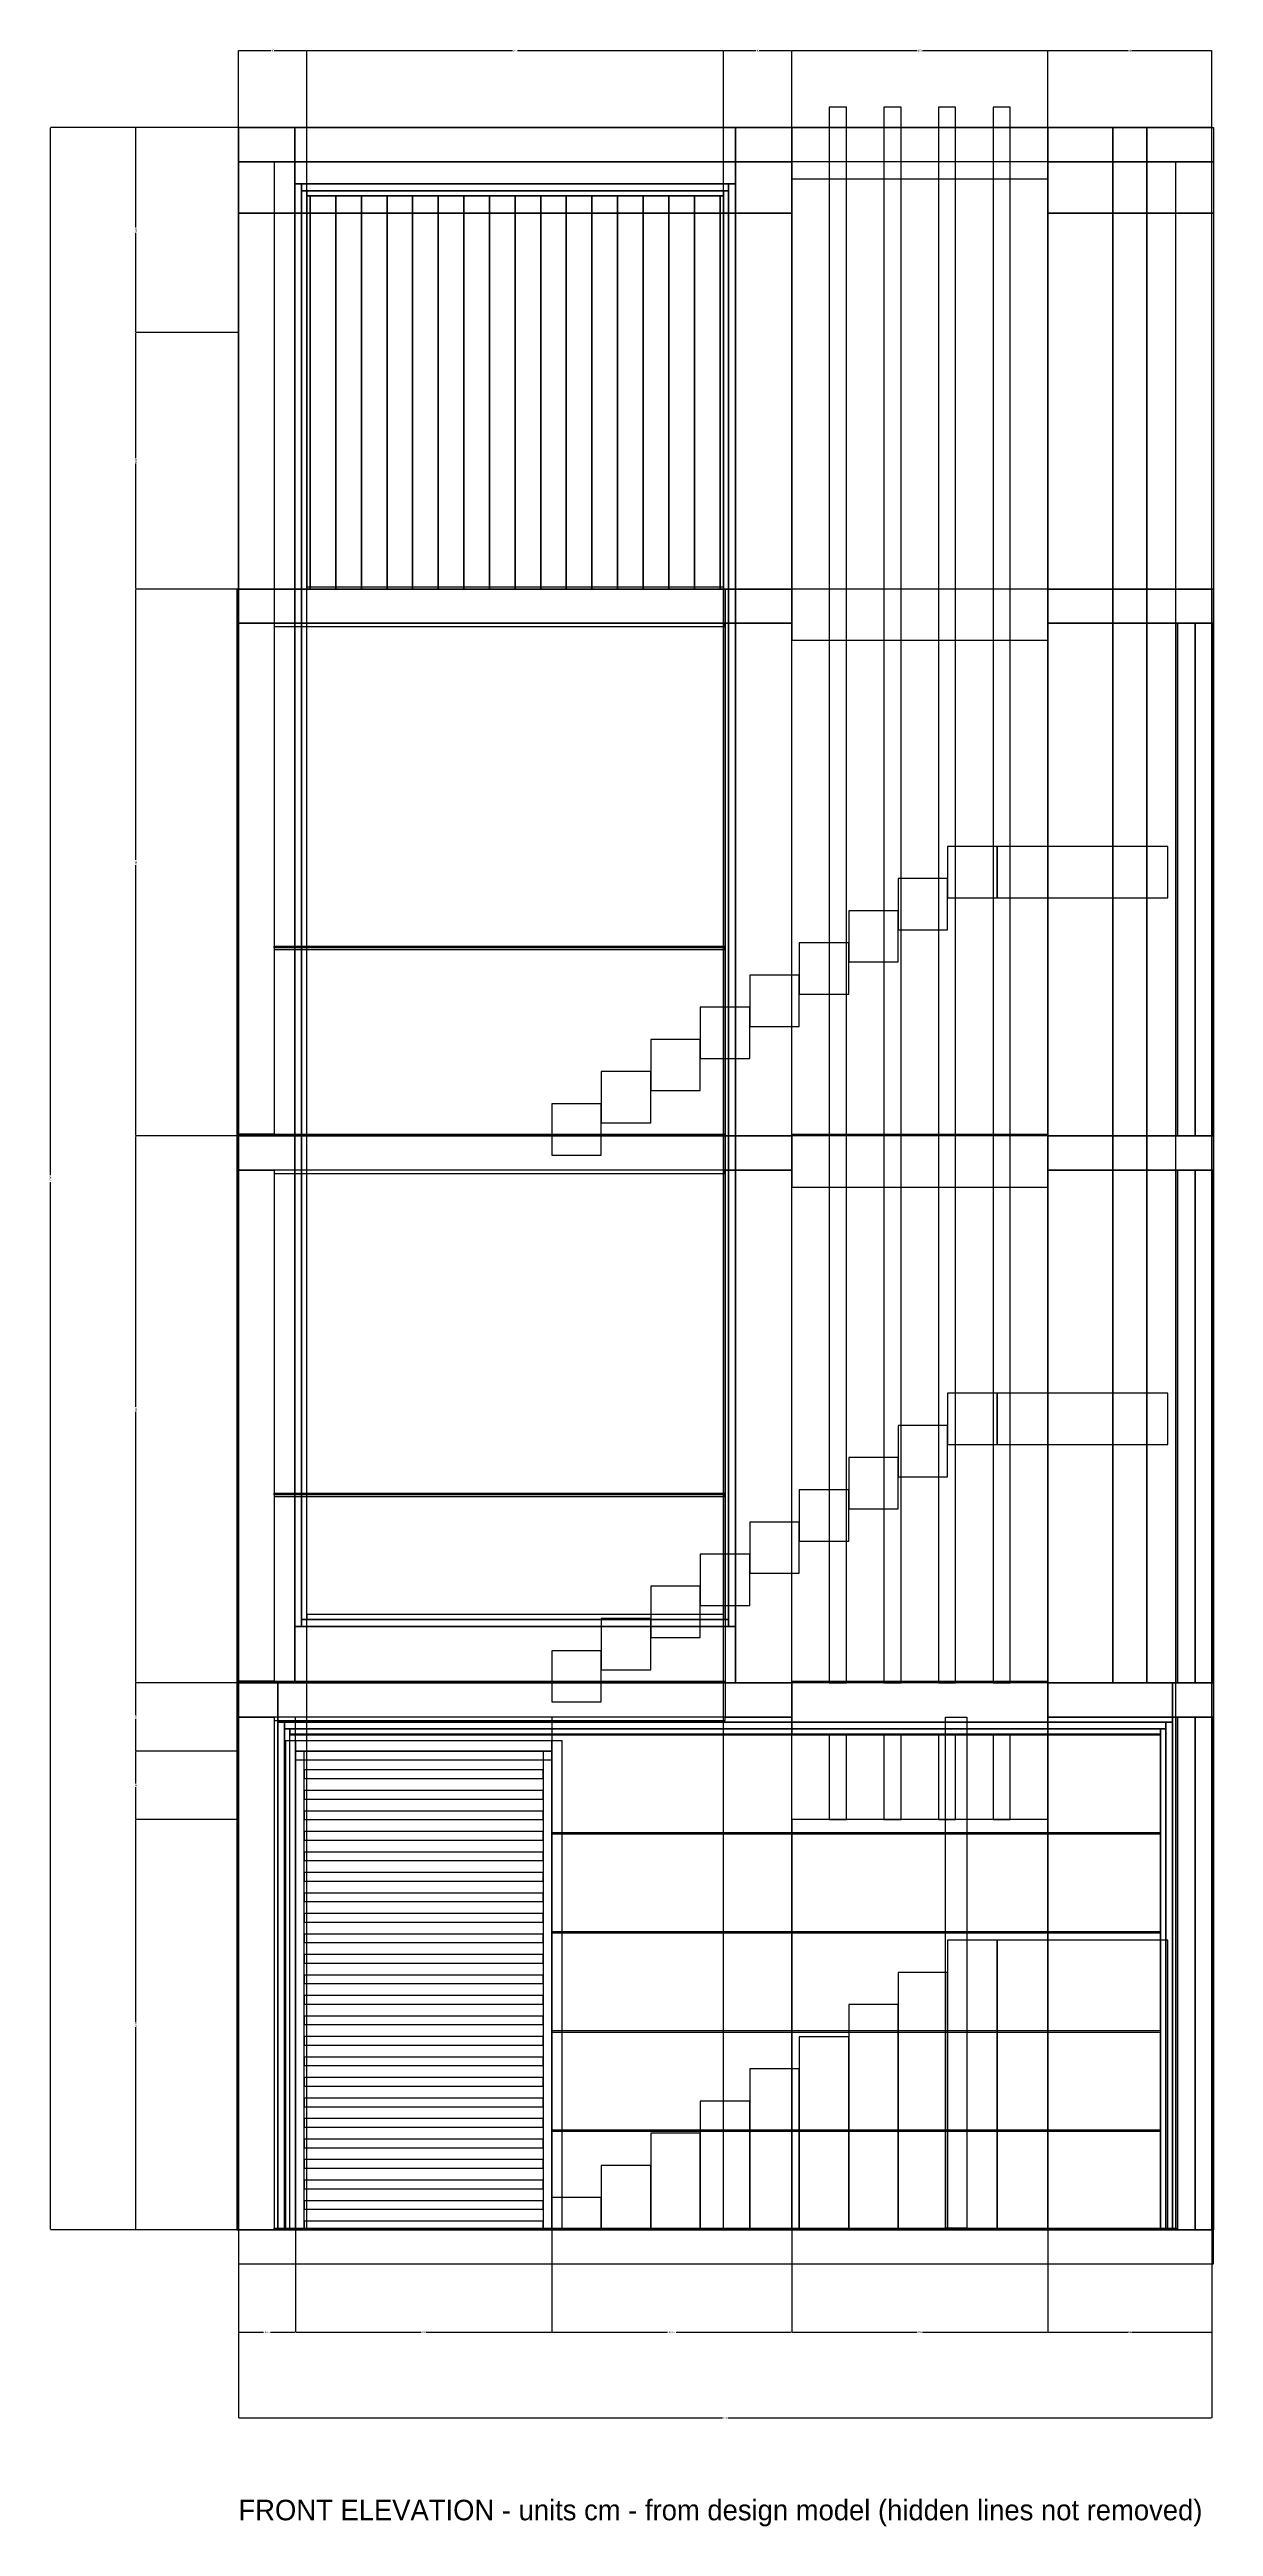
# Model space of a CAD drawing. Header units: centimetres. Extents: x -111 to 571, y -174 to 1276.
import ezdxf

# ---------------------------------------------------------------- set-up
doc = ezdxf.new("R2010")
doc.units = ezdxf.units.CM
for name, color, linetype in [('F-BRONZE', 30, 'Continuous'), ('F-DIM', 1, 'Continuous'), ('F-DOOR', 34, 'Continuous'), ('F-GATE', 7, 'Continuous'), ('F-LED', 2, 'Continuous'), ('F-STONE', 8, 'Continuous'), ('F-TEXT', 7, 'Continuous'), ('F-WALL', 8, 'Continuous'), ('F-WOOD', 42, 'Continuous')]:
    doc.layers.add(name, color=color, linetype=linetype)
doc.styles.add('OpenSansCondensed-Light', font='OpenSansCondensed-Light.ttf')
doc.dimstyles.get("Standard").update_dxf_attribs({"dimtxt": 2.5, "dimasz": 2.5, "dimexe": 1.25, "dimexo": 0.625, "dimtad": 1, "dimcen": 2.5, "dimazin": 3, "dimtfac": 1, "dimtmove": 0, "dimatfit": 3})

# ---------------------------------------------------------------- blocks, each defined once
blk = doc.blocks.new('_CLOSEDFILLED')
at = {"color": 0, "linetype": 'BYBLOCK'}
blk.add_solid([(-1, 0.2), (0, 0), (-1, -0.2)], dxfattribs=at)
blk = doc.blocks.new('*D1')
for p, q in [((0, 0), (0, -60)), ((33.5, 0), (33.5, -60)), ((0.25, -60), (14.75, -60)), ((18.75, -60), (33.25, -60))]:
    blk.add_line(p, q)
at = {"layer": 'Defpoints'}
for p in [(0, 0), (33.5, 0), (0, -60)]:
    blk.add_point(p, dxfattribs=at)
at = {"layer": 'F-DIM', "xscale": 0.25, "yscale": 0.25, "rotation": 180}
blk.add_blockref('_CLOSEDFILLED', (0, -60), dxfattribs=at)
at = {"layer": 'F-DIM', "xscale": 0.25, "yscale": 0.25}
blk.add_blockref('_CLOSEDFILLED', (33.5, -60), dxfattribs=at)
at = {"layer": 'F-DIM', "insert": (16.75, -60), "char_height": 1, "attachment_point": 5, "style": 'OpenSansCondensed-Light'}
blk.add_mtext('33,5', dxfattribs=at)
blk = doc.blocks.new('*D2')
for p, q in [((33.5, 0), (33.5, -60)), ((183.5, 0), (183.5, -60)), ((33.75, -60), (107, -60)), ((110, -60), (183.25, -60))]:
    blk.add_line(p, q)
at = {"layer": 'Defpoints'}
for p in [(33.5, 0), (183.5, 0), (33.5, -60)]:
    blk.add_point(p, dxfattribs=at)
at = {"layer": 'F-DIM', "xscale": 0.25, "yscale": 0.25, "rotation": 180}
blk.add_blockref('_CLOSEDFILLED', (33.5, -60), dxfattribs=at)
at = {"layer": 'F-DIM', "xscale": 0.25, "yscale": 0.25}
blk.add_blockref('_CLOSEDFILLED', (183.5, -60), dxfattribs=at)
at = {"layer": 'F-DIM', "insert": (108.5, -60), "char_height": 1, "attachment_point": 5, "style": 'OpenSansCondensed-Light'}
blk.add_mtext('150', dxfattribs=at)
blk = doc.blocks.new('*D3')
for p, q in [((183.5, 0), (183.5, -60)), ((324, 0), (324, -60)), ((183.75, -60), (251.25, -60)), ((256.25, -60), (323.75, -60))]:
    blk.add_line(p, q)
at = {"layer": 'Defpoints'}
for p in [(183.5, 0), (324, 0), (183.5, -60)]:
    blk.add_point(p, dxfattribs=at)
at = {"layer": 'F-DIM', "xscale": 0.25, "yscale": 0.25, "rotation": 180}
blk.add_blockref('_CLOSEDFILLED', (183.5, -60), dxfattribs=at)
at = {"layer": 'F-DIM', "xscale": 0.25, "yscale": 0.25}
blk.add_blockref('_CLOSEDFILLED', (324, -60), dxfattribs=at)
at = {"layer": 'F-DIM', "insert": (253.75, -60), "char_height": 1, "attachment_point": 5, "style": 'OpenSansCondensed-Light'}
blk.add_mtext('140,5', dxfattribs=at)
blk = doc.blocks.new('*D4')
for p, q in [((324, 0), (324, -60)), ((474, 0), (474, -60)), ((324.25, -60), (397.5, -60)), ((400.5, -60), (473.75, -60))]:
    blk.add_line(p, q)
at = {"layer": 'Defpoints'}
for p in [(324, 0), (474, 0), (324, -60)]:
    blk.add_point(p, dxfattribs=at)
at = {"layer": 'F-DIM', "xscale": 0.25, "yscale": 0.25, "rotation": 180}
blk.add_blockref('_CLOSEDFILLED', (324, -60), dxfattribs=at)
at = {"layer": 'F-DIM', "xscale": 0.25, "yscale": 0.25}
blk.add_blockref('_CLOSEDFILLED', (474, -60), dxfattribs=at)
at = {"layer": 'F-DIM', "insert": (399, -60), "char_height": 1, "attachment_point": 5, "style": 'OpenSansCondensed-Light'}
blk.add_mtext('150', dxfattribs=at)
blk = doc.blocks.new('*D5')
for p, q in [((474, 0), (474, -60)), ((570, 0), (570, -60)), ((474.25, -60), (521, -60)), ((523, -60), (569.75, -60))]:
    blk.add_line(p, q)
at = {"layer": 'Defpoints'}
for p in [(474, 0), (570, 0), (474, -60)]:
    blk.add_point(p, dxfattribs=at)
at = {"layer": 'F-DIM', "xscale": 0.25, "yscale": 0.25, "rotation": 180}
blk.add_blockref('_CLOSEDFILLED', (474, -60), dxfattribs=at)
at = {"layer": 'F-DIM', "xscale": 0.25, "yscale": 0.25}
blk.add_blockref('_CLOSEDFILLED', (570, -60), dxfattribs=at)
at = {"layer": 'F-DIM', "insert": (522, -60), "char_height": 1, "attachment_point": 5, "style": 'OpenSansCondensed-Light'}
blk.add_mtext('96', dxfattribs=at)
blk = doc.blocks.new('*D6')
for p, q in [((0, 0), (0, -110)), ((570, 0), (570, -110)), ((0.25, -110), (283.5, -110)), ((286.5, -110), (569.75, -110))]:
    blk.add_line(p, q)
at = {"layer": 'Defpoints'}
for p in [(0, 0), (570, 0), (0, -110)]:
    blk.add_point(p, dxfattribs=at)
at = {"layer": 'F-DIM', "xscale": 0.25, "yscale": 0.25, "rotation": 180}
blk.add_blockref('_CLOSEDFILLED', (0, -110), dxfattribs=at)
at = {"layer": 'F-DIM', "xscale": 0.25, "yscale": 0.25}
blk.add_blockref('_CLOSEDFILLED', (570, -110), dxfattribs=at)
at = {"layer": 'F-DIM', "insert": (285, -110), "char_height": 1, "attachment_point": 5, "style": 'OpenSansCondensed-Light'}
blk.add_mtext('570', dxfattribs=at)
blk = doc.blocks.new('*D7')
for p, q in [((0, 0), (0, 1275)), ((0.25, 1275), (19, 1275)), ((21, 1275), (39.75, 1275)), ((40, 0), (40, 1275))]:
    blk.add_line(p, q)
at = {"layer": 'Defpoints'}
for p in [(0, 1275), (0, 0), (40, 0)]:
    blk.add_point(p, dxfattribs=at)
at = {"layer": 'F-DIM', "xscale": 0.25, "yscale": 0.25, "rotation": 180}
blk.add_blockref('_CLOSEDFILLED', (0, 1275), dxfattribs=at)
at = {"layer": 'F-DIM', "xscale": 0.25, "yscale": 0.25}
blk.add_blockref('_CLOSEDFILLED', (40, 1275), dxfattribs=at)
at = {"layer": 'F-DIM', "insert": (20, 1275), "char_height": 1, "attachment_point": 5, "style": 'OpenSansCondensed-Light'}
blk.add_mtext('40', dxfattribs=at)
blk = doc.blocks.new('*D8')
for p, q in [((40, 0), (40, 1275)), ((40.25, 1275), (160.5, 1275)), ((163.5, 1275), (283.75, 1275)), ((284, 0), (284, 1275))]:
    blk.add_line(p, q)
at = {"layer": 'Defpoints'}
for p in [(40, 1275), (40, 0), (284, 0)]:
    blk.add_point(p, dxfattribs=at)
at = {"layer": 'F-DIM', "xscale": 0.25, "yscale": 0.25, "rotation": 180}
blk.add_blockref('_CLOSEDFILLED', (40, 1275), dxfattribs=at)
at = {"layer": 'F-DIM', "xscale": 0.25, "yscale": 0.25}
blk.add_blockref('_CLOSEDFILLED', (284, 1275), dxfattribs=at)
at = {"layer": 'F-DIM', "insert": (162, 1275), "char_height": 1, "attachment_point": 5, "style": 'OpenSansCondensed-Light'}
blk.add_mtext('244', dxfattribs=at)
blk = doc.blocks.new('*D9')
for p, q in [((284, 0), (284, 1275)), ((284.25, 1275), (303, 1275)), ((305, 1275), (323.75, 1275)), ((324, 0), (324, 1275))]:
    blk.add_line(p, q)
at = {"layer": 'Defpoints'}
for p in [(284, 1275), (284, 0), (324, 0)]:
    blk.add_point(p, dxfattribs=at)
at = {"layer": 'F-DIM', "xscale": 0.25, "yscale": 0.25, "rotation": 180}
blk.add_blockref('_CLOSEDFILLED', (284, 1275), dxfattribs=at)
at = {"layer": 'F-DIM', "xscale": 0.25, "yscale": 0.25}
blk.add_blockref('_CLOSEDFILLED', (324, 1275), dxfattribs=at)
at = {"layer": 'F-DIM', "insert": (304, 1275), "char_height": 1, "attachment_point": 5, "style": 'OpenSansCondensed-Light'}
blk.add_mtext('40', dxfattribs=at)
blk = doc.blocks.new('*D10')
for p, q in [((324, 0), (324, 1275)), ((324.25, 1275), (397.5, 1275)), ((400.5, 1275), (473.75, 1275)), ((474, 0), (474, 1275))]:
    blk.add_line(p, q)
at = {"layer": 'Defpoints'}
for p in [(324, 1275), (324, 0), (474, 0)]:
    blk.add_point(p, dxfattribs=at)
at = {"layer": 'F-DIM', "xscale": 0.25, "yscale": 0.25, "rotation": 180}
blk.add_blockref('_CLOSEDFILLED', (324, 1275), dxfattribs=at)
at = {"layer": 'F-DIM', "xscale": 0.25, "yscale": 0.25}
blk.add_blockref('_CLOSEDFILLED', (474, 1275), dxfattribs=at)
at = {"layer": 'F-DIM', "insert": (399, 1275), "char_height": 1, "attachment_point": 5, "style": 'OpenSansCondensed-Light'}
blk.add_mtext('150', dxfattribs=at)
blk = doc.blocks.new('*D11')
for p, q in [((474, 0), (474, 1275)), ((474.25, 1275), (521, 1275)), ((523, 1275), (569.75, 1275)), ((570, 0), (570, 1275))]:
    blk.add_line(p, q)
at = {"layer": 'Defpoints'}
for p in [(474, 1275), (474, 0), (570, 0)]:
    blk.add_point(p, dxfattribs=at)
at = {"layer": 'F-DIM', "xscale": 0.25, "yscale": 0.25, "rotation": 180}
blk.add_blockref('_CLOSEDFILLED', (474, 1275), dxfattribs=at)
at = {"layer": 'F-DIM', "xscale": 0.25, "yscale": 0.25}
blk.add_blockref('_CLOSEDFILLED', (570, 1275), dxfattribs=at)
at = {"layer": 'F-DIM', "insert": (522, 1275), "char_height": 1, "attachment_point": 5, "style": 'OpenSansCondensed-Light'}
blk.add_mtext('96', dxfattribs=at)
blk = doc.blocks.new('*D12')
for p, q in [((0, 240), (-60, 240)), ((-60, 121.5), (-60, 239.75)), ((-60, 0.25), (-60, 118.5)), ((0, 0), (-60, 0))]:
    blk.add_line(p, q)
at = {"layer": 'Defpoints'}
for p in [(0, 240), (-60, 0), (0, 0)]:
    blk.add_point(p, dxfattribs=at)
at = {"layer": 'F-DIM', "xscale": 0.25, "yscale": 0.25}
for p, rotation in [((-60, 240), 90), ((-60, 0), 270)]:
    blk.add_blockref('_CLOSEDFILLED', p, dxfattribs=dict(at, rotation=rotation))
at = {"layer": 'F-DIM', "insert": (-60, 120), "char_height": 1, "attachment_point": 5, "rotation": 90, "style": 'OpenSansCondensed-Light'}
blk.add_mtext('240', dxfattribs=at)
blk = doc.blocks.new('*D13')
for p, q in [((0, 280), (-60, 280)), ((-60, 261), (-60, 279.75)), ((-60, 240.25), (-60, 259)), ((0, 240), (-60, 240))]:
    blk.add_line(p, q)
at = {"layer": 'Defpoints'}
for p in [(0, 280), (-60, 240), (0, 240)]:
    blk.add_point(p, dxfattribs=at)
at = {"layer": 'F-DIM', "xscale": 0.25, "yscale": 0.25}
for p, rotation in [((-60, 280), 90), ((-60, 240), 270)]:
    blk.add_blockref('_CLOSEDFILLED', p, dxfattribs=dict(at, rotation=rotation))
at = {"layer": 'F-DIM', "insert": (-60, 260), "char_height": 1, "attachment_point": 5, "rotation": 90, "style": 'OpenSansCondensed-Light'}
blk.add_mtext('40', dxfattribs=at)
blk = doc.blocks.new('*D14')
for p, q in [((0, 320), (-60, 320)), ((-60, 301), (-60, 319.75)), ((-60, 280.25), (-60, 299)), ((0, 280), (-60, 280))]:
    blk.add_line(p, q)
at = {"layer": 'Defpoints'}
for p in [(0, 320), (-60, 280), (0, 280)]:
    blk.add_point(p, dxfattribs=at)
at = {"layer": 'F-DIM', "xscale": 0.25, "yscale": 0.25}
for p, rotation in [((-60, 320), 90), ((-60, 280), 270)]:
    blk.add_blockref('_CLOSEDFILLED', p, dxfattribs=dict(at, rotation=rotation))
at = {"layer": 'F-DIM', "insert": (-60, 300), "char_height": 1, "attachment_point": 5, "rotation": 90, "style": 'OpenSansCondensed-Light'}
blk.add_mtext('40', dxfattribs=at)
blk = doc.blocks.new('*D15')
for p, q in [((0, 640), (-60, 640)), ((-60, 481.5), (-60, 639.75)), ((-60, 320.25), (-60, 478.5)), ((0, 320), (-60, 320))]:
    blk.add_line(p, q)
at = {"layer": 'Defpoints'}
for p in [(0, 640), (-60, 320), (0, 320)]:
    blk.add_point(p, dxfattribs=at)
at = {"layer": 'F-DIM', "xscale": 0.25, "yscale": 0.25}
for p, rotation in [((-60, 640), 90), ((-60, 320), 270)]:
    blk.add_blockref('_CLOSEDFILLED', p, dxfattribs=dict(at, rotation=rotation))
at = {"layer": 'F-DIM', "insert": (-60, 480), "char_height": 1, "attachment_point": 5, "rotation": 90, "style": 'OpenSansCondensed-Light'}
blk.add_mtext('320', dxfattribs=at)
blk = doc.blocks.new('*D16')
for p, q in [((0, 960), (-60, 960)), ((-60, 801.5), (-60, 959.75)), ((-60, 640.25), (-60, 798.5)), ((0, 640), (-60, 640))]:
    blk.add_line(p, q)
at = {"layer": 'Defpoints'}
for p in [(0, 960), (-60, 640), (0, 640)]:
    blk.add_point(p, dxfattribs=at)
at = {"layer": 'F-DIM', "xscale": 0.25, "yscale": 0.25}
for p, rotation in [((-60, 960), 90), ((-60, 640), 270)]:
    blk.add_blockref('_CLOSEDFILLED', p, dxfattribs=dict(at, rotation=rotation))
at = {"layer": 'F-DIM', "insert": (-60, 800), "char_height": 1, "attachment_point": 5, "rotation": 90, "style": 'OpenSansCondensed-Light'}
blk.add_mtext('320', dxfattribs=at)
blk = doc.blocks.new('*D17')
for p, q in [((0, 1110), (-60, 1110)), ((-60, 1036.5), (-60, 1109.75)), ((-60, 960.25), (-60, 1033.5)), ((0, 960), (-60, 960))]:
    blk.add_line(p, q)
at = {"layer": 'Defpoints'}
for p in [(0, 1110), (-60, 960), (0, 960)]:
    blk.add_point(p, dxfattribs=at)
at = {"layer": 'F-DIM', "xscale": 0.25, "yscale": 0.25}
for p, rotation in [((-60, 1110), 90), ((-60, 960), 270)]:
    blk.add_blockref('_CLOSEDFILLED', p, dxfattribs=dict(at, rotation=rotation))
at = {"layer": 'F-DIM', "insert": (-60, 1035), "char_height": 1, "attachment_point": 5, "rotation": 90, "style": 'OpenSansCondensed-Light'}
blk.add_mtext('150', dxfattribs=at)
blk = doc.blocks.new('*D18')
for p, q in [((0, 1230), (-60, 1230)), ((-60, 1171.5), (-60, 1229.75)), ((-60, 1110.25), (-60, 1168.5)), ((0, 1110), (-60, 1110))]:
    blk.add_line(p, q)
at = {"layer": 'Defpoints'}
for p in [(0, 1230), (-60, 1110), (0, 1110)]:
    blk.add_point(p, dxfattribs=at)
at = {"layer": 'F-DIM', "xscale": 0.25, "yscale": 0.25}
for p, rotation in [((-60, 1230), 90), ((-60, 1110), 270)]:
    blk.add_blockref('_CLOSEDFILLED', p, dxfattribs=dict(at, rotation=rotation))
at = {"layer": 'F-DIM', "insert": (-60, 1170), "char_height": 1, "attachment_point": 5, "rotation": 90, "style": 'OpenSansCondensed-Light'}
blk.add_mtext('120', dxfattribs=at)
blk = doc.blocks.new('*D19')
for p, q in [((0, 1230), (-110, 1230)), ((-110, 617), (-110, 1229.75)), ((-110, 0.25), (-110, 613)), ((0, 0), (-110, 0))]:
    blk.add_line(p, q)
at = {"layer": 'Defpoints'}
for p in [(0, 1230), (-110, 0), (0, 0)]:
    blk.add_point(p, dxfattribs=at)
at = {"layer": 'F-DIM', "xscale": 0.25, "yscale": 0.25}
for p, rotation in [((-110, 1230), 90), ((-110, 0), 270)]:
    blk.add_blockref('_CLOSEDFILLED', p, dxfattribs=dict(at, rotation=rotation))
at = {"layer": 'F-DIM', "insert": (-110, 615), "char_height": 1, "attachment_point": 5, "rotation": 90, "style": 'OpenSansCondensed-Light'}
blk.add_mtext('1230', dxfattribs=at)

msp = doc.modelspace()

# ---------------------------------------------------------------- linework, layer by layer
at = {"layer": 'F-BRONZE'}
for points in [[(346, 320), (356, 320), (356, 1242), (346, 1242)], [(346, 1230), (356, 1230), (356, 1242), (346, 1242)], [(378, 320), (388, 320), (388, 1242), (378, 1242)], [(378, 1230), (388, 1230), (388, 1242), (378, 1242)], [(410, 320), (420, 320), (420, 1242), (410, 1242)], [(410, 1230), (420, 1230), (420, 1242), (410, 1242)], [(442, 320), (452, 320), (452, 1242), (442, 1242)], [(442, 1230), (452, 1230), (452, 1242), (442, 1242)], [(324, 1200), (474, 1200), (474, 1230), (324, 1230)], [(346, 320), (356, 320), (356, 1230), (346, 1230)], [(378, 320), (388, 320), (388, 1230), (378, 1230)], [(410, 320), (420, 320), (420, 1230), (410, 1230)], [(442, 320), (452, 320), (452, 1230), (442, 1230)], [(324, 930), (474, 930), (474, 960), (324, 960)], [(21, 750), (21, 750.96), (285, 750.96), (285, 750)], [(21, 750), (21, 749.04), (285, 749.04), (285, 750)], [(324, 610), (474, 610), (474, 640), (324, 640)], [(21, 430), (21, 430.96), (285, 430.96), (285, 430)], [(21, 430), (21, 429.04), (285, 429.04), (285, 430)], [(324, 290), (474, 290), (474, 320), (324, 320)], [(346, 240), (356, 240), (356, 290), (346, 290)], [(378, 240), (388, 240), (388, 290), (378, 290)], [(410, 240), (420, 240), (420, 290), (410, 290)], [(442, 240), (452, 240), (452, 290), (442, 290)]]:
    msp.add_lwpolyline(points, close=True, dxfattribs=at)
at = {"layer": 'F-DOOR'}
for points in [[(27.5, 0), (33.5, 0), (33.5, 286), (27.5, 286)], [(33.5, 280), (183.5, 280), (183.5, 286), (33.5, 286)], [(183.5, 0), (189.5, 0), (189.5, 286), (183.5, 286)]]:
    msp.add_lwpolyline(points, close=True, dxfattribs=at)
at = {"layer": 'F-GATE'}
for points in [[(33.5, 0), (38.5, 0), (38.5, 280), (33.5, 280)], [(33.5, 275), (183.5, 275), (183.5, 280), (33.5, 280)], [(178.5, 0), (183.5, 0), (183.5, 280), (178.5, 280)], [(38.5, 264), (178.5, 264), (178.5, 269), (38.5, 269)], [(38.5, 252), (178.5, 252), (178.5, 257), (38.5, 257)], [(38.5, 240), (178.5, 240), (178.5, 245), (38.5, 245)], [(38.5, 228), (178.5, 228), (178.5, 233), (38.5, 233)], [(38.5, 216), (178.5, 216), (178.5, 221), (38.5, 221)], [(38.5, 204), (178.5, 204), (178.5, 209), (38.5, 209)], [(38.5, 192), (178.5, 192), (178.5, 197), (38.5, 197)], [(38.5, 180), (178.5, 180), (178.5, 185), (38.5, 185)], [(38.5, 168), (178.5, 168), (178.5, 173), (38.5, 173)], [(38.5, 156), (178.5, 156), (178.5, 161), (38.5, 161)], [(38.5, 144), (178.5, 144), (178.5, 149), (38.5, 149)], [(38.5, 132), (178.5, 132), (178.5, 137), (38.5, 137)], [(38.5, 120), (178.5, 120), (178.5, 125), (38.5, 125)], [(38.5, 108), (178.5, 108), (178.5, 113), (38.5, 113)], [(38.5, 96), (178.5, 96), (178.5, 101), (38.5, 101)], [(38.5, 84), (178.5, 84), (178.5, 89), (38.5, 89)], [(38.5, 72), (178.5, 72), (178.5, 77), (38.5, 77)], [(38.5, 60), (178.5, 60), (178.5, 65), (38.5, 65)], [(38.5, 48), (178.5, 48), (178.5, 53), (38.5, 53)], [(38.5, 36), (178.5, 36), (178.5, 41), (38.5, 41)], [(38.5, 24), (178.5, 24), (178.5, 29), (38.5, 29)], [(38.5, 12), (178.5, 12), (178.5, 17), (38.5, 17)], [(38.5, 0), (178.5, 0), (178.5, 5), (38.5, 5)]]:
    msp.add_lwpolyline(points, close=True, dxfattribs=at)
at = {"layer": 'F-LED'}
for points in [[(40, 960), (284, 960), (284, 961), (40, 961)], [(30, 289.5), (540, 289.5), (540, 290), (30, 290)]]:
    msp.add_lwpolyline(points, close=True, dxfattribs=at)
at = {"layer": 'F-STONE'}
for points in [[(0, 320), (33, 320), (33, 1230), (0, 1230)], [(0, 960), (324, 960), (324, 1230), (0, 1230)], [(33, 1197), (291, 1197), (291, 1230), (33, 1230)], [(291, 320), (324, 320), (324, 1230), (291, 1230)], [(474, 320), (512, 320), (512, 1230), (474, 1230)], [(512, 320), (532, 320), (532, 1230), (512, 1230)], [(532, 320), (570, 320), (570, 1230), (532, 1230)], [(33, 353), (37, 353), (37, 1197), (33, 1197)], [(37, 1193), (287, 1193), (287, 1197), (37, 1197)], [(37, 357), (40, 357), (40, 1193), (37, 1193)], [(40, 1190), (284, 1190), (284, 1193), (40, 1193)], [(40, 960), (42, 960), (42, 1190), (40, 1190)], [(42, 960), (57, 960), (57, 1190), (42, 1190)], [(57, 960), (72, 960), (72, 1190), (57, 1190)], [(72, 960), (87, 960), (87, 1190), (72, 1190)], [(87, 960), (102, 960), (102, 1190), (87, 1190)], [(102, 960), (117, 960), (117, 1190), (102, 1190)], [(117, 960), (132, 960), (132, 1190), (117, 1190)], [(132, 960), (147, 960), (147, 1190), (132, 1190)], [(147, 960), (162, 960), (162, 1190), (147, 1190)], [(162, 960), (177, 960), (177, 1190), (162, 1190)], [(177, 960), (192, 960), (192, 1190), (177, 1190)], [(192, 960), (207, 960), (207, 1190), (192, 1190)], [(207, 960), (222, 960), (222, 1190), (207, 1190)], [(222, 960), (237, 960), (237, 1190), (222, 1190)], [(237, 960), (252, 960), (252, 1190), (237, 1190)], [(252, 960), (267, 960), (267, 1190), (252, 1190)], [(267, 960), (282, 960), (282, 1190), (267, 1190)], [(282, 960), (284, 960), (284, 1190), (282, 1190)], [(284, 357), (287, 357), (287, 1193), (284, 1193)], [(287, 353), (291, 353), (291, 1197), (287, 1197)], [(-1, 640), (0, 640), (0, 960), (-1, 960)], [(21, 940), (324, 940), (324, 960), (21, 960)], [(474, 640), (570, 640), (570, 940), (474, 940)], [(415.3, 779.4), (444.3, 779.4), (444.3, 809.4), (415.3, 809.4)], [(444.3, 779.4), (544.3, 779.4), (544.3, 809.4), (444.3, 809.4)], [(386.3, 760.6), (415.3, 760.6), (415.3, 790.6), (386.3, 790.6)], [(357.4, 741.8), (386.3, 741.8), (386.3, 771.8), (357.4, 771.8)], [(328.4, 722.9), (357.4, 722.9), (357.4, 752.9), (328.4, 752.9)], [(299.4, 704.1), (328.4, 704.1), (328.4, 734.1), (299.4, 734.1)], [(270.4, 685.3), (299.4, 685.3), (299.4, 715.3), (270.4, 715.3)], [(241.5, 666.5), (270.4, 666.5), (270.4, 696.5), (241.5, 696.5)], [(212.5, 647.6), (241.5, 647.6), (241.5, 677.6), (212.5, 677.6)], [(183.5, 628.8), (212.5, 628.8), (212.5, 658.8), (183.5, 658.8)], [(-1, 320), (0, 320), (0, 640), (-1, 640)], [(474, 320), (570, 320), (570, 620), (474, 620)], [(415.3, 459.4), (444.3, 459.4), (444.3, 489.4), (415.3, 489.4)], [(444.3, 459.4), (544.3, 459.4), (544.3, 489.4), (444.3, 489.4)], [(386.3, 440.6), (415.3, 440.6), (415.3, 470.6), (386.3, 470.6)], [(357.4, 421.8), (386.3, 421.8), (386.3, 451.8), (357.4, 451.8)], [(328.4, 402.9), (357.4, 402.9), (357.4, 432.9), (328.4, 432.9)], [(299.4, 384.1), (328.4, 384.1), (328.4, 414.1), (299.4, 414.1)], [(270.4, 365.3), (299.4, 365.3), (299.4, 395.3), (270.4, 395.3)], [(241.5, 346.5), (270.4, 346.5), (270.4, 376.5), (241.5, 376.5)], [(33, 320), (291, 320), (291, 353), (33, 353)], [(37, 353), (287, 353), (287, 357), (37, 357)], [(40, 357), (284, 357), (284, 360), (40, 360)], [(212.5, 327.6), (241.5, 327.6), (241.5, 357.6), (212.5, 357.6)], [(183.5, 308.8), (212.5, 308.8), (212.5, 338.8), (183.5, 338.8)], [(-1, 0), (0, 0), (0, 320), (-1, 320)], [(0, 0), (23, 0), (23, 320), (0, 320)], [(23, 297), (547, 297), (547, 320), (23, 320)], [(547, 0), (570, 0), (570, 320), (547, 320)], [(0, 0), (33.5, 0), (33.5, 300), (0, 300)], [(23, 0), (27, 0), (27, 297), (23, 297)], [(27, 293), (543, 293), (543, 297), (27, 297)], [(27, 0), (30, 0), (30, 293), (27, 293)], [(30, 290), (540, 290), (540, 293), (30, 293)], [(183.5, 232.5), (324, 232.5), (324, 290), (183.5, 290)], [(474, 0), (570, 0), (570, 300), (474, 300)], [(474, 232.5), (540, 232.5), (540, 290), (474, 290)], [(540, 0), (543, 0), (543, 293), (540, 293)], [(543, 0), (547, 0), (547, 297), (543, 297)], [(324, 232.5), (474, 232.5), (474, 240), (324, 240)], [(183.5, 174.5), (324, 174.5), (324, 231.5), (183.5, 231.5)], [(324, 174.5), (474, 174.5), (474, 231.5), (324, 231.5)], [(474, 174.5), (540, 174.5), (540, 231.5), (474, 231.5)], [(183.5, 116.5), (324, 116.5), (324, 173.5), (183.5, 173.5)], [(324, 116.5), (474, 116.5), (474, 173.5), (324, 173.5)], [(415.3, 0), (444.3, 0), (444.3, 169.4), (415.3, 169.4)], [(444.3, 0), (544.3, 0), (544.3, 169.4), (444.3, 169.4)], [(474, 116.5), (540, 116.5), (540, 173.5), (474, 173.5)], [(386.3, 0), (415.3, 0), (415.3, 150.6), (386.3, 150.6)], [(357.4, 0), (386.3, 0), (386.3, 131.8), (357.4, 131.8)], [(183.5, 58.5), (324, 58.5), (324, 115.5), (183.5, 115.5)], [(324, 58.5), (474, 58.5), (474, 115.5), (324, 115.5)], [(328.4, 0), (357.4, 0), (357.4, 112.9), (328.4, 112.9)], [(474, 58.5), (540, 58.5), (540, 115.5), (474, 115.5)], [(299.4, 0), (328.4, 0), (328.4, 94.1), (299.4, 94.1)], [(270.4, 0), (299.4, 0), (299.4, 75.3), (270.4, 75.3)], [(183.5, 0), (324, 0), (324, 57.5), (183.5, 57.5)], [(241.5, 0), (270.4, 0), (270.4, 56.5), (241.5, 56.5)], [(324, 0), (474, 0), (474, 57.5), (324, 57.5)], [(474, 0), (540, 0), (540, 57.5), (474, 57.5)], [(212.5, 0), (241.5, 0), (241.5, 37.6), (212.5, 37.6)], [(183.5, 0), (212.5, 0), (212.5, 18.8), (183.5, 18.8)]]:
    msp.add_lwpolyline(points, close=True, dxfattribs=at)
at = {"layer": 'F-WALL'}
for points in [[(571, 1210), (0, 1210), (0, 1230), (571, 1230)], [(324, 1180), (0, 1180), (0, 1210), (324, 1210)], [(21, 1180), (324, 1180), (324, 1210), (21, 1210)], [(571, 1180), (474, 1180), (474, 1210), (571, 1210)], [(474, 1180), (549, 1180), (549, 1210), (474, 1210)], [(324, 960), (0, 960), (0, 1180), (324, 1180)], [(21, 960), (324, 960), (324, 1180), (21, 1180)], [(571, 960), (474, 960), (474, 1180), (571, 1180)], [(474, 960), (549, 960), (549, 1180), (474, 1180)], [(324, 940), (0, 940), (0, 960), (324, 960)], [(285, 940), (324, 940), (324, 960), (285, 960)], [(474, 940), (570, 940), (570, 960), (474, 960)], [(571, 940), (474, 940), (474, 960), (571, 960)], [(570, 940), (549, 940), (549, 960), (570, 960)], [(21, 640), (0, 640), (0, 940), (21, 940)], [(285, 640), (324, 640), (324, 940), (285, 940)], [(550, 640), (474, 640), (474, 940), (550, 940)], [(474, 640), (549, 640), (549, 940), (474, 940)], [(560.2, 640), (550, 640), (550, 940), (560.2, 940)], [(570.5, 640), (560.2, 640), (560.2, 940), (570.5, 940)], [(570, 640), (570.5, 640), (570.5, 940), (570, 940)], [(571, 640), (570.5, 640), (570.5, 940), (571, 940)], [(0, 640), (21, 640), (21, 641), (0, 641)], [(285, 640), (0, 640), (0, 641), (285, 641)], [(324, 620), (0, 620), (0, 640), (324, 640)], [(285, 620), (324, 620), (324, 640), (285, 640)], [(474, 640), (324, 640), (324, 641), (474, 641)], [(474, 620), (570, 620), (570, 640), (474, 640)], [(571, 620), (474, 620), (474, 640), (571, 640)], [(570, 620), (549, 620), (549, 640), (570, 640)], [(21, 320), (0, 320), (0, 620), (21, 620)], [(285, 320), (324, 320), (324, 620), (285, 620)], [(550, 320), (474, 320), (474, 620), (550, 620)], [(474, 320), (549, 320), (549, 620), (474, 620)], [(560.2, 320), (550, 320), (550, 620), (560.2, 620)], [(570.5, 320), (560.2, 320), (560.2, 620), (570.5, 620)], [(570, 320), (570.5, 320), (570.5, 620), (570, 620)], [(571, 320), (570.5, 320), (570.5, 620), (571, 620)], [(0, 320), (21, 320), (21, 321), (0, 321)], [(285, 320), (0, 320), (0, 321), (285, 321)], [(324, 300), (0, 300), (0, 320), (324, 320)], [(285, 300), (324, 300), (324, 320), (285, 320)], [(474, 320), (324, 320), (324, 321), (474, 321)], [(474, 300), (570, 300), (570, 320), (474, 320)], [(571, 300), (474, 300), (474, 320), (571, 320)], [(570, 300), (549, 300), (549, 320), (570, 320)], [(21, 0), (0, 0), (0, 300), (21, 300)], [(21, 0), (33.5, 0), (33.5, 300), (21, 300)], [(183.5, 0), (324, 0), (324, 300), (183.5, 300)], [(426.6, 0), (414.1, 0), (414.1, 300), (426.6, 300)], [(550, 0), (474, 0), (474, 300), (550, 300)], [(474, 0), (549, 0), (549, 300), (474, 300)], [(560.2, 0), (550, 0), (550, 300), (560.2, 300)], [(570.5, 0), (560.2, 0), (560.2, 300), (570.5, 300)], [(570, 0), (570.5, 0), (570.5, 300), (570, 300)], [(571, 0), (570.5, 0), (570.5, 300), (571, 300)], [(324, 0), (474, 0), (474, 240), (324, 240)], [(0, -20), (571, -20), (571, 0), (0, 0)], [(33.5, 0), (21, 0), (21, 1), (33.5, 1)], [(183.5, 0), (33.5, 0), (33.5, 1), (183.5, 1)], [(324, 0), (183.5, 0), (183.5, 1), (324, 1)], [(474, 0), (324, 0), (324, 1), (474, 1)], [(414.1, 0), (426.6, 0), (426.6, 1), (414.1, 1)], [(549, 0), (474, 0), (474, 1), (549, 1)]]:
    msp.add_lwpolyline(points, close=True, dxfattribs=at)
at = {"layer": 'F-WOOD'}
for points in [[(21, 938), (285, 938), (285, 940), (21, 940)], [(21, 618), (285, 618), (285, 620), (21, 620)], [(21, 298), (285, 298), (285, 300), (21, 300)]]:
    msp.add_lwpolyline(points, close=True, dxfattribs=at)

# ---------------------------------------------------------------- texts
at = {"layer": 'F-TEXT'}
msp.add_text('FRONT ELEVATION - units cm - from design model (hidden lines not removed)', height=12, dxfattribs=at).set_placement((0, -170))

# ---------------------------------------------------------------- dimensions: what is measured, and where the dimension line sits
at = {"layer": 'F-DIM'}
for base, p1, p2, picture, middle in [((0, 1275), (0, 0), (40, 0), '*D7', (20, 1275)), ((40, 1275), (40, 0), (284, 0), '*D8', (162, 1275)), ((284, 1275), (284, 0), (324, 0), '*D9', (304, 1275)), ((324, 1275), (324, 0), (474, 0), '*D10', (399, 1275)), ((474, 1275), (474, 0), (570, 0), '*D11', (522, 1275)), ((0, -60), (0, 0), (33.5, 0), '*D1', (16.75, -60)), ((0, -110), (0, 0), (570, 0), '*D6', (285, -110)), ((33.5, -60), (33.5, 0), (183.5, 0), '*D2', (108.5, -60)), ((183.5, -60), (183.5, 0), (324, 0), '*D3', (253.75, -60)), ((324, -60), (324, 0), (474, 0), '*D4', (399, -60)), ((474, -60), (474, 0), (570, 0), '*D5', (522, -60))]:
    dim = msp.add_linear_dim(base=base, p1=p1, p2=p2, dimstyle='Standard', dxfattribs=at)
    dim.commit()
    dim.dimension.update_dxf_attribs({"geometry": picture, "text_midpoint": middle})
for base, p1, p2, picture, middle in [((-110, 0), (0, 0), (0, 1230), '*D19', (-110, 615)), ((-60, 1110), (0, 1110), (0, 1230), '*D18', (-60, 1170)), ((-60, 960), (0, 960), (0, 1110), '*D17', (-60, 1035)), ((-60, 640), (0, 640), (0, 960), '*D16', (-60, 800)), ((-60, 320), (0, 320), (0, 640), '*D15', (-60, 480)), ((-60, 280), (0, 280), (0, 320), '*D14', (-60, 300)), ((-60, 240), (0, 240), (0, 280), '*D13', (-60, 260)), ((-60, 0), (0, 0), (0, 240), '*D12', (-60, 120))]:
    dim = msp.add_linear_dim(base=base, p1=p1, p2=p2, angle=90, dimstyle='Standard', dxfattribs=at)
    dim.commit()
    dim.dimension.update_dxf_attribs({"geometry": picture, "text_midpoint": middle})

doc.saveas('drawing.dxf')
